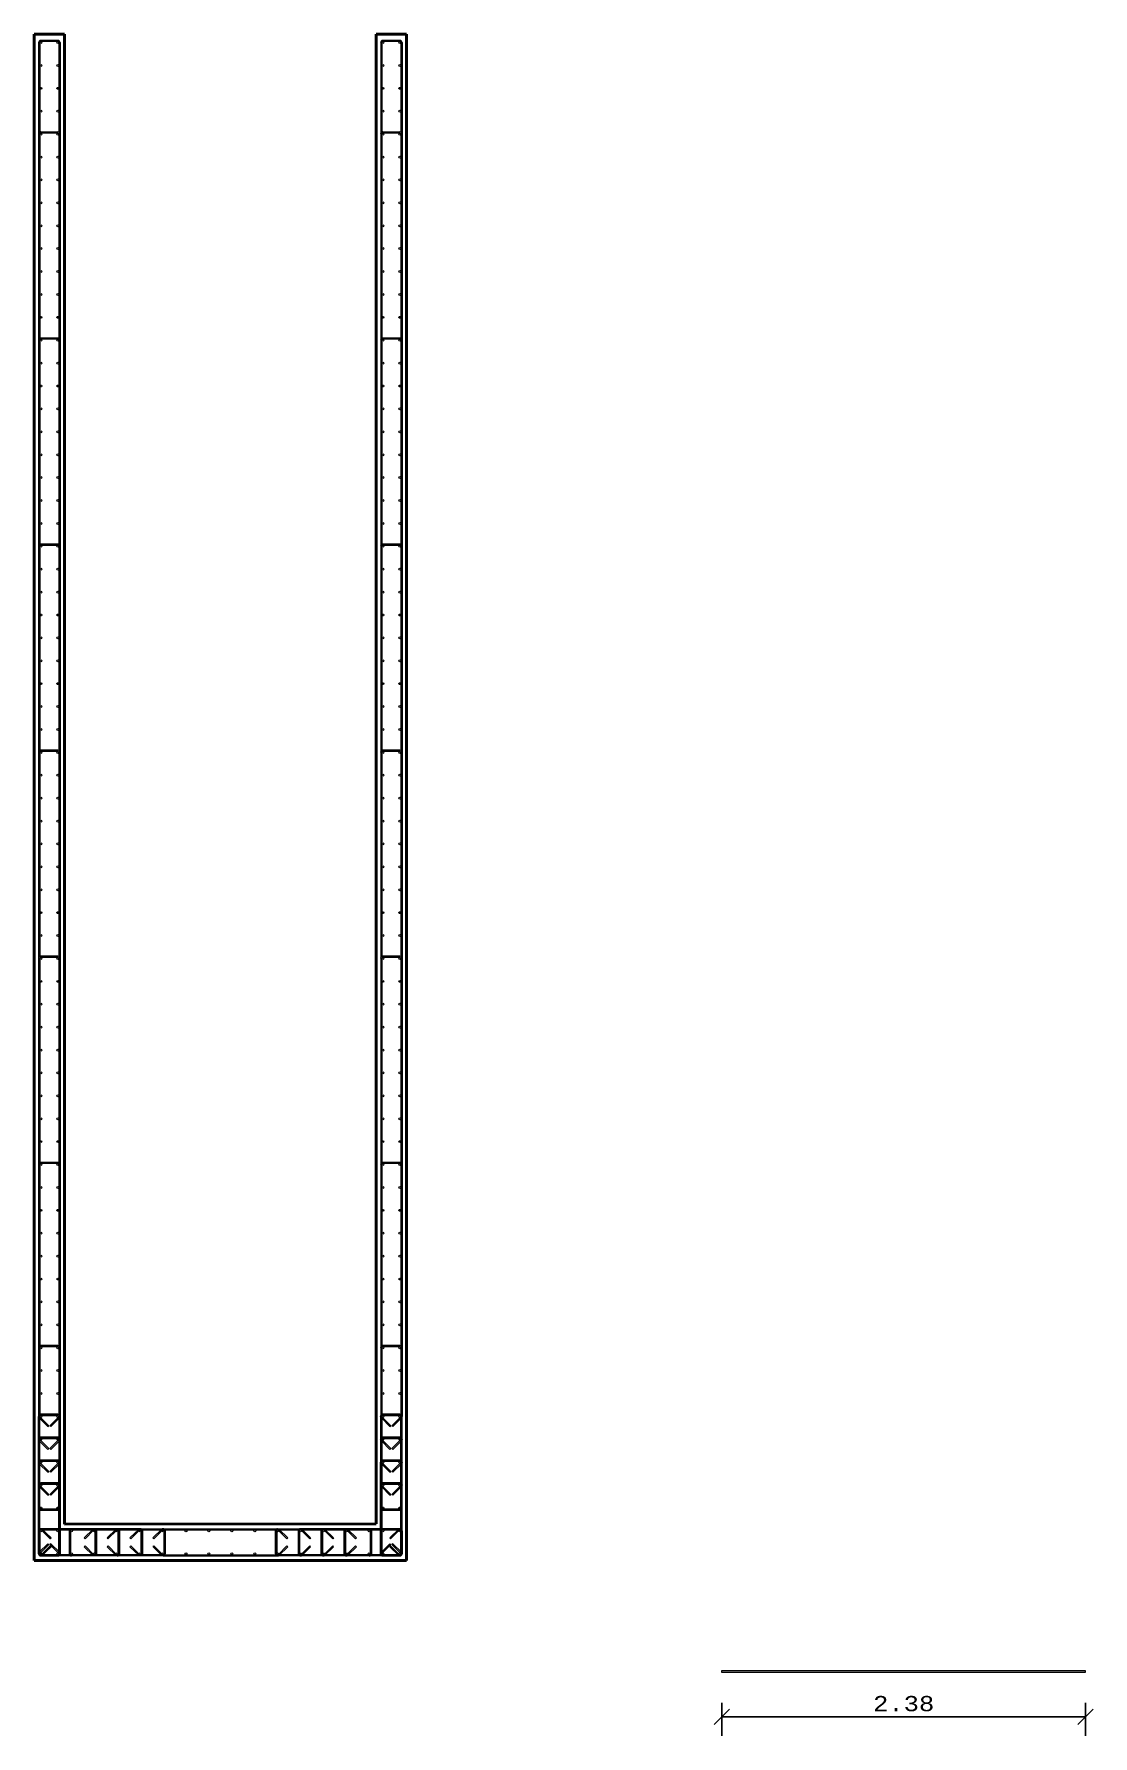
# Model space of a CAD drawing. Header units: millimetres. Extents: x 1263 to 2085, y 1308 to 1444.
# Drawn here: x 2077.92 to 2084.85, y 1375.69 to 1386.84 of the extents above; entities that cross this region are included whole.
import ezdxf

# ---------------------------------------------------------------- set-up
doc = ezdxf.new("R2010")
doc.units = ezdxf.units.MM
for name, color, linetype, lineweight in [('Acero de refuerzo', 150, 'Continuous', 0), ('Acero de refuerzo estribos', 92, 'Continuous', 0), ('Acero de refuerzo horizontal', 30, 'Continuous', 0), ('Cotas', 144, 'Continuous', 0), ('muros', 5, 'Continuous', 50)]:
    doc.layers.add(name, color=color, linetype=linetype, lineweight=lineweight)
doc.styles.add('corrier new', font='cour.ttf', dxfattribs={"height": 0.1})
doc.dimstyles.new('Ing_metros_anotativa', dxfattribs={"dimscale": 0, "dimtxt": 0.1, "dimasz": 0.1, "dimexe": 0.125, "dimexo": 0.2, "dimgap": 0.03, "dimtad": 1, "dimzin": 1, "dimdsep": 46, "dimtxsty": 'corrier new', "dimblk": 'OBLIQUE', "dimcen": 0, "dimadec": 0, "dimazin": 0, "dimtfac": 1, "dimtix": 1, "dimtmove": 0, "dimatfit": 3, "dimfxl": 1, "dimarcsym": 0})

msp = doc.modelspace()

# ---------------------------------------------------------------- blocks, each defined once
blk = doc.blocks.new('_Oblique')
at = {"color": 0, "linetype": 'ByBlock', "lineweight": -2}
blk.add_line((-0.5, -0.5), (0.5, 0.5), dxfattribs=at)
blk = doc.blocks.new('*D268')
at = {"layer": 'Cotas', "color": 0, "lineweight": -2, "transparency": 16777216}
for p, q in [((2082.422, 1375.911), (2082.422, 1375.695)), ((2084.802, 1375.911), (2084.802, 1375.695)), ((2082.422, 1375.82), (2084.802, 1375.82))]:
    blk.add_line(p, q, dxfattribs=at)
at = {"layer": 'Defpoints', "color": 0, "transparency": 16777216}
for p in [(2082.422, 1376.111), (2084.802, 1376.111), (2084.802, 1375.82)]:
    blk.add_point(p, dxfattribs=at)
at = {"layer": 'Cotas', "color": 0, "lineweight": -2, "transparency": 16777216, "xscale": 0.1, "yscale": 0.1, "zscale": 0.1, "rotation": 180}
blk.add_blockref('_Oblique', (2082.422, 1375.82), dxfattribs=at)
at = {"layer": 'Cotas', "color": 0, "lineweight": -2, "transparency": 16777216, "xscale": 0.1, "yscale": 0.1, "zscale": 0.1}
blk.add_blockref('_Oblique', (2084.802, 1375.82), dxfattribs=at)
at = {"layer": 'Cotas', "color": 0, "transparency": 16777216, "insert": (2083.612, 1375.906), "char_height": 0.1, "attachment_point": 5, "style": 'corrier new'}
blk.add_mtext('2.38', dxfattribs=at)
blk = doc.blocks.new('Acero de refuerzo horizontal corto')
at = {"transparency": 33554687}
for p, q in [((-0.014, 0), (-0.014, 0.15)), ((-0.006, 0), (-0.006, 0.15)), ((0.351, 0.164), (0, 0.164)), ((0.351, 0.156), (0, 0.156)), ((0.357, 0), (0.357, 0.15)), ((0.365, 0), (0.365, 0.15))]:
    blk.add_line(p, q, dxfattribs=at)
for points in [[(-0.01, -0.01, -0.20907), (-0.014, 0, -0.20907)], [(-0.01, -0.01, 0.414214), (0.01, -0.01), (0.066, 0.046), (0.061, 0.052), (0.004, -0.004, -0.414214), (-0.004, -0.004)], [(-0.006, 0, 0.20907), (-0.004, -0.005)], [(0.361, -0.01, -0.414214), (0.341, -0.01), (0.284, 0.046), (0.29, 0.052), (0.346, -0.004, 0.414214), (0.355, -0.004)], [(0.357, 0, -0.20907), (0.355, -0.005)], [(0.36, -0.01, 0.20907), (0.365, 0, 0.20907)]]:
    blk.add_lwpolyline(points, format="xyb", dxfattribs=at)
for centre, radius, start, end in [((0, 0.15), 0.0142, 90, 180), ((0, 0.15), 0.00635, 90, 180), ((0.351, 0.15), 0.0142, 0, 90), ((0.351, 0.15), 0.00635, 0, 90)]:
    blk.add_arc(centre, radius, start, end, dxfattribs=at)
blk = doc.blocks.new('Acero de refuerzo horizontal largo')
at = {"transparency": 33554687}
for p, q in [((-0.014, 0), (-0.014, 0.15)), ((-0.006, 0), (-0.006, 0.15)), ((0.651, 0.164), (0, 0.164)), ((0.651, 0.156), (0, 0.156)), ((0.657, 0), (0.657, 0.15)), ((0.665, 0), (0.665, 0.15))]:
    blk.add_line(p, q, dxfattribs=at)
for points in [[(-0.01, -0.01, -0.20907), (-0.014, 0, -0.20907)], [(-0.01, -0.01, 0.414214), (0.01, -0.01), (0.066, 0.046), (0.061, 0.052), (0.004, -0.004, -0.414214), (-0.004, -0.004)], [(-0.006, 0, 0.20907), (-0.004, -0.005)], [(0.661, -0.01, -0.414214), (0.641, -0.01), (0.584, 0.046), (0.59, 0.052), (0.646, -0.004, 0.414214), (0.655, -0.004)], [(0.657, 0, -0.20907), (0.655, -0.005)], [(0.66, -0.01, 0.20907), (0.665, 0, 0.20907)]]:
    blk.add_lwpolyline(points, format="xyb", dxfattribs=at)
for centre, radius, start, end in [((0, 0.15), 0.0142, 90, 180), ((0, 0.15), 0.00635, 90, 180), ((0.651, 0.15), 0.0142, 0, 90), ((0.651, 0.15), 0.00635, 0, 90)]:
    blk.add_arc(centre, radius, start, end, dxfattribs=at)
blk = doc.blocks.new('acero más largo refuerzo horizontal')
at = {"transparency": 33554687}
for p, q in [((-0.014, 0.15), (-0.014, 0)), ((-0.006, 0.15), (-0.006, 0)), ((0.807, 0.15), (0.807, 0)), ((0.815, 0.15), (0.815, 0)), ((0.801, -0.006), (0, -0.006)), ((0.801, -0.014), (0, -0.014))]:
    blk.add_line(p, q, dxfattribs=at)
for points in [[(-0.01, 0.16, 0.20907), (-0.014, 0.15, 0.20907)], [(-0.01, 0.16, -0.414214), (0.01, 0.16), (0.066, 0.104), (0.061, 0.098), (0.004, 0.154, 0.414214), (-0.004, 0.154)], [(-0.006, 0.15, -0.20907), (-0.004, 0.155)], [(0.811, 0.16, 0.414214), (0.791, 0.16), (0.734, 0.104), (0.74, 0.098), (0.796, 0.154, -0.414214), (0.805, 0.154)], [(0.807, 0.15, 0.20907), (0.805, 0.155)], [(0.81, 0.16, -0.20907), (0.815, 0.15, -0.20907)]]:
    blk.add_lwpolyline(points, format="xyb", dxfattribs=at)
for centre, radius, start, end in [((0, 0), 0.0142, 180, 270), ((0, 0), 0.00635, 180, 270), ((0.801, 0), 0.0142, 270, 0), ((0.801, 0), 0.00635, 270, 0)]:
    blk.add_arc(centre, radius, start, end, dxfattribs=at)
blk = doc.blocks.new('acero horizontal medio')
at = {"transparency": 33554687}
for p, q in [((-0.014, 0), (-0.014, 0.15)), ((-0.006, 0), (-0.006, 0.15)), ((0, 0.164), (0.501, 0.164)), ((0, 0.156), (0.501, 0.156)), ((0.507, 0), (0.507, 0.15)), ((0.515, 0), (0.515, 0.15))]:
    blk.add_line(p, q, dxfattribs=at)
for points in [[(-0.01, -0.01, -0.20907), (-0.014, 0, -0.20907)], [(-0.01, -0.01, 0.414214), (0.01, -0.01), (0.066, 0.046), (0.061, 0.052), (0.004, -0.004, -0.414214), (-0.004, -0.004)], [(-0.006, 0, 0.20907), (-0.004, -0.005)], [(0.511, -0.01, -0.414214), (0.491, -0.01), (0.434, 0.046), (0.44, 0.052), (0.496, -0.004, 0.414214), (0.505, -0.004)], [(0.507, 0, -0.20907), (0.505, -0.005)], [(0.51, -0.01, 0.20907), (0.515, 0, 0.20907)]]:
    blk.add_lwpolyline(points, format="xyb", dxfattribs=at)
for centre, radius, start, end in [((0, 0.15), 0.0142, 90, 180), ((0, 0.15), 0.00635, 90, 180), ((0.501, 0.15), 0.0142, 360, 90), ((0.501, 0.15), 0.00635, 0, 90)]:
    blk.add_arc(centre, radius, start, end, dxfattribs=at)
blk = doc.blocks.new('horizontal 1 10 corte')
at = {"transparency": 33554687}
for p, q in [((-0.014, 0), (-0.014, -0.112)), ((-0.006, 0), (-0.006, -0.112)), ((0.456, 0), (0.456, -0.112)), ((0.464, 0), (0.464, -0.112)), ((0.45, -0.118), (0, -0.118)), ((0.45, -0.126), (0, -0.126))]:
    blk.add_line(p, q, dxfattribs=at)
for points in [[(-0.01, 0.01, 0.20907), (-0.014, 0, 0.20907)], [(-0.01, 0.01, -0.414214), (0.01, 0.01), (0.066, -0.046), (0.061, -0.052), (0.004, 0.004, 0.414214), (-0.004, 0.004)], [(-0.006, 0, -0.20907), (-0.004, 0.005)], [(0.46, 0.01, 0.414214), (0.44, 0.01), (0.384, -0.046), (0.389, -0.052), (0.446, 0.004, -0.414214), (0.454, 0.004)], [(0.456, 0, 0.20907), (0.454, 0.005)], [(0.46, 0.01, -0.20907), (0.464, 0, -0.20907)]]:
    blk.add_lwpolyline(points, format="xyb", dxfattribs=at)
for centre, radius, start, end in [((0, -0.112), 0.0142, 180, 270), ((0, -0.112), 0.00635, 180, 270), ((0.45, -0.112), 0.0142, 270, 0), ((0.45, -0.112), 0.00635, 270, 0)]:
    blk.add_arc(centre, radius, start, end, dxfattribs=at)
blk = doc.blocks.new('horizontal 2 10 corte')
at = {"transparency": 33554687}
for p, q in [((-0.014, 0), (-0.014, -0.112)), ((-0.006, 0), (-0.006, -0.112)), ((0.606, 0), (0.606, -0.112)), ((0.614, 0), (0.614, -0.112)), ((0.6, -0.118), (0, -0.118)), ((0.6, -0.126), (0, -0.126))]:
    blk.add_line(p, q, dxfattribs=at)
for points in [[(-0.01, 0.01, 0.20907), (-0.014, 0, 0.20907)], [(-0.01, 0.01, -0.414214), (0.01, 0.01), (0.066, -0.046), (0.061, -0.052), (0.004, 0.004, 0.414214), (-0.004, 0.004)], [(-0.006, 0, -0.20907), (-0.004, 0.005)], [(0.61, 0.01, 0.414214), (0.59, 0.01), (0.534, -0.046), (0.539, -0.052), (0.596, 0.004, -0.414214), (0.604, 0.004)], [(0.606, 0, 0.20907), (0.604, 0.005)], [(0.61, 0.01, -0.20907), (0.614, 0, -0.20907)]]:
    blk.add_lwpolyline(points, format="xyb", dxfattribs=at)
for centre, radius, start, end in [((0, -0.112), 0.0142, 180, 270), ((0, -0.112), 0.00635, 180, 270), ((0.6, -0.112), 0.0142, 270, 0), ((0.6, -0.112), 0.00635, 270, 0)]:
    blk.add_arc(centre, radius, start, end, dxfattribs=at)
blk = doc.blocks.new('horizontal 3 10')
at = {"transparency": 33554687}
for p, q in [((-0.764, 0), (-0.764, -0.112)), ((-0.756, 0), (-0.756, -0.112)), ((0.006, 0), (0.006, -0.112)), ((0.014, 0), (0.014, -0.112)), ((0, -0.118), (-0.75, -0.118)), ((0, -0.126), (-0.75, -0.126))]:
    blk.add_line(p, q, dxfattribs=at)
for points in [[(-0.76, 0.01, 0.20907), (-0.764, 0, 0.20907)], [(-0.76, 0.01, -0.414214), (-0.74, 0.01), (-0.684, -0.046), (-0.689, -0.052), (-0.746, 0.004, 0.414214), (-0.754, 0.004)], [(-0.756, 0, -0.20907), (-0.754, 0.005)], [(0.01, 0.01, 0.414214), (-0.01, 0.01), (-0.066, -0.046), (-0.061, -0.052), (-0.004, 0.004, -0.414214), (0.004, 0.004)], [(0.006, 0, 0.20907), (0.004, 0.005)], [(0.01, 0.01, -0.20907), (0.014, 0, -0.20907)]]:
    blk.add_lwpolyline(points, format="xyb", dxfattribs=at)
for centre, radius, start, end in [((-0.75, -0.112), 0.0142, 180, 270), ((-0.75, -0.112), 0.00635, 180, 270), ((0, -0.112), 0.0142, 270, 0), ((0, -0.112), 0.00635, 270, 0)]:
    blk.add_arc(centre, radius, start, end, dxfattribs=at)
blk = doc.blocks.new('horizontal 4 10')
at = {"transparency": 33554687}
for p, q in [((-0.006, 0), (-0.006, -0.112)), ((-0.014, 0), (-0.014, -0.112)), ((0.906, 0), (0.906, -0.112)), ((0.914, 0), (0.914, -0.112)), ((0.9, -0.118), (0, -0.118)), ((0.9, -0.126), (0, -0.126))]:
    blk.add_line(p, q, dxfattribs=at)
for points in [[(-0.01, 0.01, 0.20907), (-0.014, 0, 0.20907)], [(-0.01, 0.01, -0.414214), (0.01, 0.01), (0.066, -0.046), (0.061, -0.052), (0.004, 0.004, 0.414214), (-0.004, 0.004)], [(-0.006, 0, -0.20907), (-0.004, 0.005)], [(0.91, 0.01, 0.414214), (0.89, 0.01), (0.834, -0.046), (0.839, -0.052), (0.896, 0.004, -0.414214), (0.904, 0.004)], [(0.906, 0, 0.20907), (0.904, 0.005)], [(0.91, 0.01, -0.20907), (0.914, 0, -0.20907)]]:
    blk.add_lwpolyline(points, format="xyb", dxfattribs=at)
for centre, radius, start, end in [((0, -0.112), 0.0142, 180, 270), ((0, -0.112), 0.00635, 180, 270), ((0.9, -0.112), 0.0142, 270, 0), ((0.9, -0.112), 0.00635, 270, 0)]:
    blk.add_arc(centre, radius, start, end, dxfattribs=at)
blk = doc.blocks.new('estribos delgaod 0.1')
at = {"transparency": 33554687}
for p, q in [((-0.014, 0), (-0.014, -0.112)), ((-0.006, 0), (-0.006, -0.112))]:
    blk.add_line(p, q, dxfattribs=at)
for centre, radius, start, end in [((0, 0), 0.0142, 90, 180), ((0, 0), 0.00635, 90, 180), ((0, -0.112), 0.00635, 174.1587, 270), ((0, -0.112), 0.0142, 180, 270)]:
    blk.add_arc(centre, radius, start, end, dxfattribs=at)

# ---------------------------------------------------------------- dimensions: what is measured, and where the dimension line sits
at = {"layer": 'Cotas'}
dim = msp.add_linear_dim(base=(2084.80151, 1375.81968), p1=(2082.42151, 1376.11066), p2=(2084.80151, 1376.11066), dimstyle='Ing_metros_anotativa', dxfattribs=at)
dim.commit()
dim.dimension.update_dxf_attribs({"geometry": '*D268', "text_midpoint": (2083.61151, 1375.90588)})

# ---------------------------------------------------------------- linework, layer by layer
at = {"layer": 'Acero de refuerzo'}
msp.add_lwpolyline([(2082.42151, 1376.12336), (2084.80151, 1376.12336), (2084.80151, 1376.11066), (2082.42151, 1376.11066)], close=True, dxfattribs=at)
at = {"layer": 'Acero de refuerzo', "transparency": 33554687}
for centre in [(2077.96166, 1386.78801), (2078.07316, 1386.78801), (2080.20166, 1386.78801), (2080.31316, 1386.78801), (2077.96166, 1386.63801), (2078.07316, 1386.63801), (2080.20166, 1386.63801), (2080.31316, 1386.63801), (2077.96166, 1386.48801), (2078.07316, 1386.48801), (2080.20166, 1386.48801), (2080.31316, 1386.48801), (2077.96166, 1386.33801), (2078.07316, 1386.33801), (2080.20166, 1386.33801), (2080.31316, 1386.33801), (2077.96166, 1386.18801), (2078.07316, 1386.18801), (2080.20166, 1386.18801), (2080.31316, 1386.18801), (2077.96166, 1386.03801), (2078.07316, 1386.03801), (2080.20166, 1386.03801), (2080.31316, 1386.03801), (2077.96166, 1385.88801), (2078.07316, 1385.88801), (2080.20166, 1385.88801), (2080.31316, 1385.88801), (2077.96166, 1385.73801), (2078.07316, 1385.73801), (2080.20166, 1385.73801), (2080.31316, 1385.73801), (2077.96166, 1385.58801), (2078.07316, 1385.58801), (2080.20166, 1385.58801), (2080.31316, 1385.58801), (2077.96166, 1385.43801), (2078.07316, 1385.43801), (2080.20166, 1385.43801), (2080.31316, 1385.43801), (2077.96166, 1385.28801), (2078.07316, 1385.28801), (2080.20166, 1385.28801), (2080.31316, 1385.28801), (2077.96166, 1385.13801), (2078.07316, 1385.13801), (2080.20166, 1385.13801), (2080.31316, 1385.13801), (2077.96166, 1384.98801), (2078.07316, 1384.98801), (2080.20166, 1384.98801), (2080.31316, 1384.98801), (2077.96166, 1384.83801), (2078.07316, 1384.83801), (2080.20166, 1384.83801), (2080.31316, 1384.83801), (2077.96166, 1384.68801), (2078.07316, 1384.68801), (2080.20166, 1384.68801), (2080.31316, 1384.68801), (2077.96166, 1384.53801), (2078.07316, 1384.53801), (2080.20166, 1384.53801), (2080.31316, 1384.53801), (2077.96166, 1384.38801), (2078.07316, 1384.38801), (2080.20166, 1384.38801), (2080.31316, 1384.38801), (2077.96166, 1384.23801), (2078.07316, 1384.23801), (2080.20166, 1384.23801), (2080.31316, 1384.23801), (2077.96166, 1384.08801), (2078.07316, 1384.08801), (2080.20166, 1384.08801), (2080.31316, 1384.08801), (2077.96166, 1383.93801), (2078.07316, 1383.93801), (2080.20166, 1383.93801), (2080.31316, 1383.93801), (2077.96166, 1383.78801), (2078.07316, 1383.78801), (2080.20166, 1383.78801), (2080.31316, 1383.78801), (2077.96166, 1383.63801), (2078.07316, 1383.63801), (2080.20166, 1383.63801), (2080.31316, 1383.63801), (2077.96166, 1383.48801), (2078.07316, 1383.48801), (2080.20166, 1383.48801), (2080.31316, 1383.48801), (2077.96166, 1383.33801), (2078.07316, 1383.33801), (2080.20166, 1383.33801), (2080.31316, 1383.33801), (2077.96166, 1383.18801), (2078.07316, 1383.18801), (2080.20166, 1383.18801), (2080.31316, 1383.18801), (2077.96166, 1383.03801), (2078.07316, 1383.03801), (2080.20166, 1383.03801), (2080.31316, 1383.03801), (2077.96166, 1382.88801), (2078.07316, 1382.88801), (2080.20166, 1382.88801), (2080.31316, 1382.88801), (2077.96166, 1382.73801), (2078.07316, 1382.73801), (2080.20166, 1382.73801), (2080.31316, 1382.73801), (2077.96166, 1382.58801), (2078.07316, 1382.58801), (2080.20166, 1382.58801), (2080.31316, 1382.58801), (2077.96166, 1382.43801), (2078.07316, 1382.43801), (2080.20166, 1382.43801), (2080.31316, 1382.43801), (2077.96166, 1382.28801), (2078.07316, 1382.28801), (2080.20166, 1382.28801), (2080.31316, 1382.28801), (2077.96166, 1382.13801), (2078.07316, 1382.13801), (2080.20166, 1382.13801), (2080.31316, 1382.13801), (2077.96166, 1381.98801), (2078.07316, 1381.98801), (2080.20166, 1381.98801), (2080.31316, 1381.98801), (2077.96166, 1381.83801), (2078.07316, 1381.83801), (2080.20166, 1381.83801), (2080.31316, 1381.83801), (2077.96166, 1381.68801), (2078.07316, 1381.68801), (2080.20166, 1381.68801), (2080.31316, 1381.68801), (2077.96166, 1381.53801), (2078.07316, 1381.53801), (2080.20166, 1381.53801), (2080.31316, 1381.53801), (2077.96166, 1381.38801), (2078.07316, 1381.38801), (2080.20166, 1381.38801), (2080.31316, 1381.38801), (2077.96166, 1381.23801), (2078.07316, 1381.23801), (2080.20166, 1381.23801), (2080.31316, 1381.23801), (2077.96166, 1381.08801), (2078.07316, 1381.08801), (2080.20166, 1381.08801), (2080.31316, 1381.08801), (2077.96166, 1380.93801), (2078.07316, 1380.93801), (2080.20166, 1380.93801), (2080.31316, 1380.93801), (2077.96166, 1380.78801), (2078.07316, 1380.78801), (2080.20166, 1380.78801), (2080.31316, 1380.78801), (2077.96166, 1380.63801), (2078.07316, 1380.63801), (2080.20166, 1380.63801), (2080.31316, 1380.63801), (2077.96166, 1380.48801), (2078.07316, 1380.48801), (2080.20166, 1380.48801), (2080.31316, 1380.48801), (2077.96166, 1380.33801), (2078.07316, 1380.33801), (2080.20166, 1380.33801), (2080.31316, 1380.33801), (2077.96166, 1380.18801), (2078.07316, 1380.18801), (2080.20166, 1380.18801), (2080.31316, 1380.18801), (2077.96166, 1380.03801), (2078.07316, 1380.03801), (2080.20166, 1380.03801), (2080.31316, 1380.03801), (2077.96166, 1379.88801), (2078.07316, 1379.88801), (2080.20166, 1379.88801), (2080.31316, 1379.88801), (2077.96166, 1379.73801), (2078.07316, 1379.73801), (2080.20166, 1379.73801), (2080.31316, 1379.73801), (2077.96166, 1379.58801), (2078.07316, 1379.58801), (2080.20166, 1379.58801), (2080.31316, 1379.58801), (2077.96166, 1379.43801), (2078.07316, 1379.43801), (2080.20166, 1379.43801), (2080.31316, 1379.43801), (2077.96166, 1379.28801), (2078.07316, 1379.28801), (2080.20166, 1379.28801), (2080.31316, 1379.28801), (2077.96166, 1379.13801), (2078.07316, 1379.13801), (2080.20166, 1379.13801), (2080.31316, 1379.13801), (2077.96166, 1378.98801), (2078.07316, 1378.98801), (2080.20166, 1378.98801), (2080.31316, 1378.98801), (2077.96166, 1378.83801), (2078.07316, 1378.83801), (2080.20166, 1378.83801), (2080.31316, 1378.83801), (2077.96166, 1378.68801), (2078.07316, 1378.68801), (2080.20166, 1378.68801), (2080.31316, 1378.68801), (2077.96166, 1378.53801), (2078.07316, 1378.53801), (2080.20166, 1378.53801), (2080.31316, 1378.53801), (2077.96166, 1378.38801), (2078.07316, 1378.38801), (2080.20166, 1378.38801), (2080.31316, 1378.38801), (2077.96166, 1378.23801), (2078.07316, 1378.23801), (2080.20166, 1378.23801), (2080.31316, 1378.23801), (2077.96166, 1378.08801), (2078.07316, 1378.08801), (2080.20166, 1378.08801), (2080.31316, 1378.08801), (2077.96166, 1377.93801), (2078.07316, 1377.93801), (2080.20166, 1377.93801), (2080.31316, 1377.93801), (2077.96166, 1377.78801), (2078.07316, 1377.78801), (2080.20166, 1377.78801), (2080.31316, 1377.78801), (2077.96166, 1377.63801), (2078.07316, 1377.63801), (2080.20166, 1377.63801), (2080.31316, 1377.63801), (2077.96166, 1377.48801), (2078.07316, 1377.48801), (2080.20166, 1377.48801), (2080.31316, 1377.48801), (2077.96166, 1377.33801), (2078.07316, 1377.33801), (2080.20166, 1377.33801), (2080.31316, 1377.33801), (2077.96166, 1377.18801), (2078.07316, 1377.18801), (2080.20166, 1377.18801), (2080.31316, 1377.18801), (2077.96166, 1377.03801), (2078.07316, 1377.03801), (2078.16241, 1377.03801), (2078.31241, 1377.03801), (2078.46241, 1377.03801), (2078.61241, 1377.03801), (2078.76241, 1377.03801), (2078.91241, 1377.03801), (2079.06241, 1377.03801), (2079.21241, 1377.03801), (2079.36241, 1377.03801), (2079.51241, 1377.03801), (2079.66241, 1377.03801), (2079.81241, 1377.03801), (2079.96241, 1377.03801), (2080.11241, 1377.03801), (2080.20166, 1377.03801), (2080.31316, 1377.03801), (2077.96166, 1376.88801), (2078.07316, 1376.88801), (2078.16241, 1376.88801), (2078.31241, 1376.88801), (2078.46241, 1376.88801), (2078.61241, 1376.88801), (2078.76241, 1376.88801), (2078.91241, 1376.88801), (2079.06241, 1376.88801), (2079.21241, 1376.88801), (2079.36241, 1376.88801), (2079.51241, 1376.88801), (2079.66241, 1376.88801), (2079.81241, 1376.88801), (2079.96241, 1376.88801), (2080.11241, 1376.88801), (2080.20166, 1376.88801), (2080.31316, 1376.88801)]:
    msp.add_circle(centre, 0.00635, dxfattribs=at)
at = {"layer": 'Acero de refuerzo estribos'}
for p, q in [((2077.94741, 1386.78801), (2077.94741, 1386.18801)), ((2077.95531, 1386.78801), (2077.95531, 1386.20077)), ((2078.07951, 1386.78801), (2078.07951, 1386.20077)), ((2078.08741, 1386.78801), (2078.08741, 1386.18801)), ((2080.18741, 1386.78801), (2080.18741, 1386.18801)), ((2080.19531, 1386.78801), (2080.19531, 1386.20077)), ((2080.31951, 1386.78801), (2080.31951, 1386.20077)), ((2080.32741, 1386.78801), (2080.32741, 1386.18801)), ((2077.94741, 1386.18801), (2077.94741, 1384.83801)), ((2077.95531, 1386.20077), (2077.95531, 1384.85077)), ((2078.07951, 1386.18801), (2078.07951, 1384.85077)), ((2078.08741, 1386.18801), (2078.08741, 1384.83801)), ((2080.18741, 1386.18801), (2080.18741, 1384.83801)), ((2080.19531, 1386.20077), (2080.19531, 1384.85077)), ((2080.31951, 1386.18801), (2080.31951, 1384.85077)), ((2080.32741, 1386.18801), (2080.32741, 1384.83801)), ((2077.94741, 1384.83801), (2077.94741, 1383.48801)), ((2077.95531, 1384.83801), (2077.95531, 1383.50077)), ((2078.07951, 1384.83801), (2078.07951, 1383.50077)), ((2078.08741, 1384.83801), (2078.08741, 1383.48801)), ((2080.18741, 1384.83801), (2080.18741, 1383.48801)), ((2080.19531, 1384.83801), (2080.19531, 1383.50077)), ((2080.31951, 1384.83801), (2080.31951, 1383.50077)), ((2080.32741, 1384.83801), (2080.32741, 1383.48801)), ((2077.94741, 1383.48801), (2077.94741, 1382.13801)), ((2077.95531, 1383.48801), (2077.95531, 1382.15077)), ((2078.07951, 1383.48801), (2078.07951, 1382.15077)), ((2078.08741, 1383.48801), (2078.08741, 1382.13801)), ((2080.18741, 1383.48801), (2080.18741, 1382.13801)), ((2080.19531, 1383.48801), (2080.19531, 1382.15077)), ((2080.31951, 1383.48801), (2080.31951, 1382.15077)), ((2080.32741, 1383.48801), (2080.32741, 1382.13801)), ((2077.94741, 1382.13801), (2077.94741, 1380.78801)), ((2077.95531, 1382.13801), (2077.95531, 1380.80077)), ((2078.07951, 1382.13801), (2078.07951, 1380.80077)), ((2078.08741, 1382.13801), (2078.08741, 1380.78801)), ((2080.18741, 1382.13801), (2080.18741, 1380.78801)), ((2080.19531, 1382.13801), (2080.19531, 1380.80077)), ((2080.31951, 1382.13801), (2080.31951, 1380.80077)), ((2080.32741, 1382.13801), (2080.32741, 1380.78801)), ((2077.94741, 1380.78801), (2077.94741, 1379.43801)), ((2077.95531, 1380.78801), (2077.95531, 1379.45077)), ((2078.07951, 1380.78801), (2078.07951, 1379.45077)), ((2078.08741, 1380.78801), (2078.08741, 1379.43801)), ((2080.18741, 1380.78801), (2080.18741, 1379.43801)), ((2080.19531, 1380.78801), (2080.19531, 1379.45077)), ((2080.31951, 1380.78801), (2080.31951, 1379.45077)), ((2080.32741, 1380.78801), (2080.32741, 1379.43801)), ((2077.94741, 1379.43801), (2077.94741, 1377.78801)), ((2077.95531, 1379.43801), (2077.95531, 1377.80077)), ((2078.07951, 1379.43801), (2078.07951, 1377.80077)), ((2078.08741, 1379.43801), (2078.08741, 1377.78801)), ((2080.18741, 1379.43801), (2080.18741, 1377.78801)), ((2080.19531, 1379.43801), (2080.19531, 1377.80077)), ((2080.31951, 1379.43801), (2080.31951, 1377.80077)), ((2080.32741, 1379.43801), (2080.32741, 1377.78801)), ((2078.76241, 1377.05226), (2079.51241, 1377.05226)), ((2078.77516, 1377.04436), (2079.49965, 1377.04436)), ((2078.76241, 1376.87376), (2079.51241, 1376.87376)), ((2078.77516, 1376.88166), (2079.49965, 1376.88166))]:
    msp.add_line(p, q, dxfattribs=at)
at = {"layer": 'Acero de refuerzo estribos', "transparency": 33554687}
for p, q in [((2078.14816, 1377.03801), (2078.14816, 1376.88801)), ((2078.15606, 1377.03801), (2078.15609, 1376.88866)), ((2080.11876, 1377.03801), (2080.11872, 1376.88866)), ((2080.12666, 1377.03801), (2080.12666, 1376.88801))]:
    msp.add_line(p, q, dxfattribs=at)
for centre, radius, start, end in [((2078.16241, 1377.03801), 0.01425, 90, 180), ((2078.16241, 1377.03801), 0.00635, 90, 180), ((2080.11241, 1377.03801), 0.01425, 0, 90), ((2080.11241, 1377.03801), 0.00635, 0, 90), ((2078.16241, 1376.88801), 0.01425, 180, 270), ((2078.16241, 1376.88801), 0.00635, 174.158741, 270), ((2080.11241, 1376.88801), 0.00635, 270, 5.841259), ((2080.11241, 1376.88801), 0.01425, 270, 0)]:
    msp.add_arc(centre, radius, start, end, dxfattribs=at)
at = {"layer": 'muros', "transparency": 33554687}
for p, q in [((2078.11741, 1386.84376), (2077.91741, 1386.84376)), ((2077.91741, 1386.84376), (2077.91741, 1376.84376)), ((2078.11741, 1377.08226), (2078.11741, 1386.84376)), ((2080.35741, 1386.84376), (2080.15741, 1386.84376)), ((2080.15741, 1386.84376), (2080.15741, 1377.08376)), ((2080.35741, 1376.84376), (2080.35741, 1386.84376)), ((2078.11741, 1377.08226), (2080.15741, 1377.08376)), ((2077.91741, 1376.84376), (2080.35741, 1376.84376))]:
    msp.add_line(p, q, dxfattribs=at)

# ---------------------------------------------------------------- block references
at = {"layer": 'Acero de refuerzo estribos'}
for p, rotation in [((2078.07316, 1386.78801), 270), ((2080.31316, 1386.78801), 270), ((2078.07316, 1386.18801), 270), ((2080.31316, 1386.18801), 270), ((2078.07316, 1384.83801), 270), ((2080.31316, 1384.83801), 270), ((2078.07316, 1383.48801), 270), ((2080.31316, 1383.48801), 270), ((2078.07316, 1382.13801), 270), ((2080.31316, 1382.13801), 270), ((2078.07316, 1380.78801), 270), ((2080.31316, 1380.78801), 270), ((2078.07316, 1379.43801), 270), ((2080.31316, 1379.43801), 270), ((2078.07316, 1378.23801), 270), ((2080.31316, 1378.23801), 270), ((2077.96166, 1377.18801), 89.99999999999999), ((2080.20166, 1377.18801), 89.99999999999999)]:
    msp.add_blockref('estribos delgaod 0.1', p, dxfattribs=dict(at, rotation=rotation))
at = {"layer": 'Acero de refuerzo horizontal'}
for name, p, rotation in [('horizontal 4 10', (2077.96166, 1376.88801), 89.99999999999999), ('horizontal 4 10', (2078.07316, 1377.78801), 270), ('horizontal 3 10', (2078.07316, 1376.88801), 270), ('horizontal 3 10', (2077.96166, 1377.63801), 89.99999999999999), ('horizontal 2 10 corte', (2078.07316, 1377.48801), 270), ('horizontal 2 10 corte', (2080.31316, 1377.48801), 270), ('horizontal 1 10 corte', (2078.07316, 1377.33801), 270), ('horizontal 1 10 corte', (2077.96166, 1376.88801), 89.99999999999999), ('acero más largo refuerzo horizontal', (2078.76241, 1377.03801), 180), ('acero horizontal medio', (2078.46241, 1377.03801), 180), ('acero más largo refuerzo horizontal', (2080.31316, 1377.03801), 180), ('acero horizontal medio', (2080.31316, 1377.03801), 180)]:
    msp.add_blockref(name, p, dxfattribs=dict(at, rotation=rotation))
at = {"layer": 'Acero de refuerzo horizontal', "xscale": -1}
for name, p, rotation in [('horizontal 4 10', (2080.31316, 1376.88801), 270), ('horizontal 4 10', (2080.20166, 1377.78801), 90), ('horizontal 3 10', (2080.20166, 1376.88801), 90), ('horizontal 3 10', (2080.31316, 1377.63801), 270), ('horizontal 2 10 corte', (2077.96166, 1377.48801), 90), ('horizontal 2 10 corte', (2080.20166, 1377.48801), 90), ('horizontal 1 10 corte', (2080.20166, 1377.33801), 90), ('horizontal 1 10 corte', (2080.31316, 1376.88801), 270), ('Acero de refuerzo horizontal corto', (2077.96166, 1377.03801), 180), ('Acero de refuerzo horizontal largo', (2077.96166, 1377.03801), 180), ('Acero de refuerzo horizontal largo', (2079.66241, 1377.03801), 180), ('Acero de refuerzo horizontal corto', (2079.96241, 1377.03801), 180)]:
    msp.add_blockref(name, p, dxfattribs=dict(at, rotation=rotation))
at = {"layer": 'Acero de refuerzo horizontal'}
for name, p in [('Acero de refuerzo horizontal corto', (2077.96166, 1376.88801)), ('Acero de refuerzo horizontal largo', (2077.96166, 1376.88801)), ('acero más largo refuerzo horizontal', (2077.96166, 1376.88801)), ('acero horizontal medio', (2077.96166, 1376.88801)), ('acero más largo refuerzo horizontal', (2079.51241, 1376.88801)), ('Acero de refuerzo horizontal largo', (2079.66241, 1376.88801)), ('acero horizontal medio', (2079.81241, 1376.88801)), ('Acero de refuerzo horizontal corto', (2079.96241, 1376.88801))]:
    msp.add_blockref(name, p, dxfattribs=at)

msp.set_redraw_order([(e.dxf.handle, doc.entitydb.next_handle()) for e in msp.query("TEXT MTEXT ATTDEF DIMENSION ARC_DIMENSION")])  # texts and dimensions are drawn at this point

doc.saveas('drawing.dxf')
